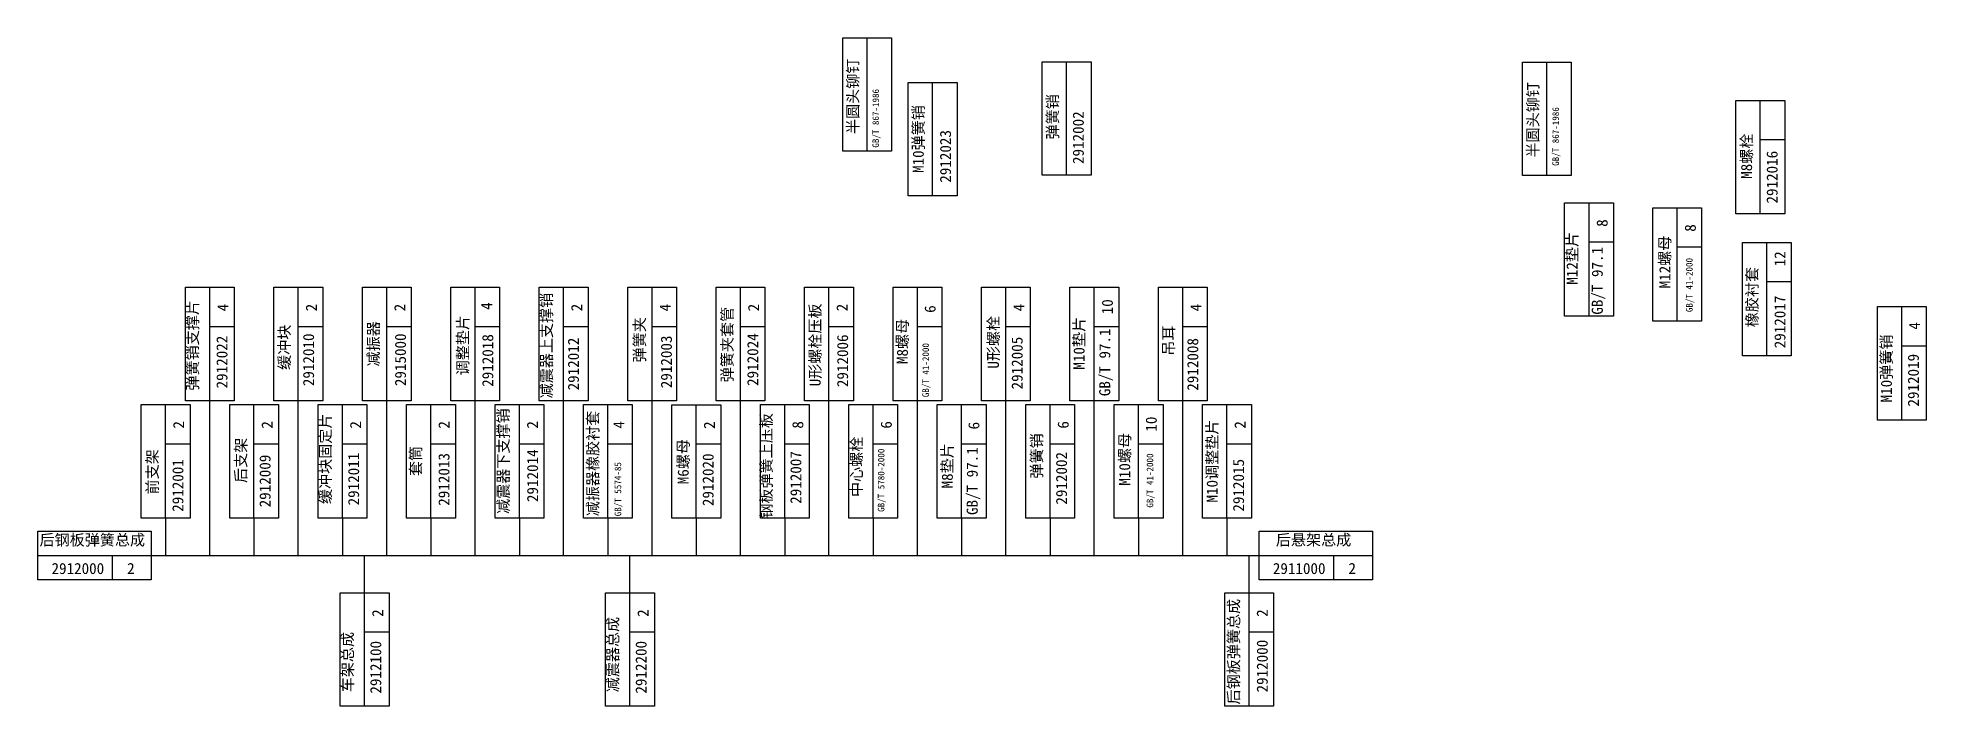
# Model space of a CAD drawing. Header units: millimetres. Extents: x -554 to 4047, y 1014 to 3284.
# Drawn here: x -500 to -73, y 1265.4 to 1416.5 of the extents above; entities that cross this region are included whole.
import ezdxf

# ---------------------------------------------------------------- set-up
doc = ezdxf.new("R2010")
doc.units = ezdxf.units.MM
doc.layers.add('尺寸标注', color=3, linetype='CONTINUOUS')
doc.layers.add('细实线', color=3, linetype='CONTINUOUS')
doc.styles.get("Standard").update_dxf_attribs({"font": '', "height": 3.5})
doc.styles.get('Standard').set_extended_font_data('SimSun')

msp = doc.modelspace()

# ---------------------------------------------------------------- texts
at = {"layer": '尺寸标注', "attachment_point": 1, "rotation": 90}
for s, insert, char_height, width in [('{\\fSimSun|b0|i0|c134|p54;半圆头铆钉}', (-316.96, 1394.75), 2.5, 39.018), ('{\\fSimSun|b0|i0|c134|p54;半圆头铆钉}', (-163.18, 1389.43), 2.5, 39.018), ('{\\fSimSun|b0|i0|c134|p54;GB/T 867-1986}', (-311.29, 1391.68), 1.5, 39.018), ('{\\fSimSun|b0|i0|c134|p54;M10弹簧销}', (-302.17, 1385.96), 2.5, 39.018), ('{\\fSimSun|b0|i0|c134|p54;GB/T 867-1986}', (-157.55, 1387.56), 1.5, 39.018), ('{\\fSimSun|b0|i0|c134|p54;2912002}', (-265.99, 1387.98), 2.5, 14.1495), ('{\\fSimSun|b0|i0|c134|p54;2912023}', (-296.02, 1383.75), 2.5, 39.018), ('{\\fSimSun|b0|i0|c134|p54;M8螺栓}', (-114.89, 1384.64), 2.5, 39.018), ('{\\fSimSun|b0|i0|c134|p54;2912016}', (-109.11, 1379.05), 2.5, 39.018), ('{\\fSimSun|b0|i0|c134|p54;8}', (-147.54, 1373.78), 2.5, 3.19), ('{\\fSimSun|b0|i0|c134|p54;M12垫片}', (-154.34, 1360.7), 2.5, 39.018), ('{\\fSimSun|b0|i0|c134|p54;M12螺母}', (-133.37, 1359.87), 2.5, 39.018), ('{\\fSimSun|b0|i0|c134|p54;8}', (-127.61, 1372.67), 2.5, 3.19), ('{\\fSimSun|b0|i0|c134|p54;GB/T 97.1}', (-148.64, 1353.93), 2.5, 39.018), ('{\\fSimSun|b0|i0|c134|p54;GB/T 41-2000}', (-127.33, 1354.5), 1.5, 39.018), ('{\\fSimSun|b0|i0|c134|p54;12}', (-107.34, 1364.85), 2.5, 3.19), ('{\\fSimSun|b0|i0|c134|p54;橡胶衬套}', (-113.65, 1351.07), 2.5, 39.018), ('{\\fSimSun|b0|i0|c134|p54;2912017}', (-107.34, 1346.33), 2.5, 39.018), ('4', (-76.93, 1350.55), 2.5, 1.9323), ('{\\fSimSun|b0|i0|c134|p54;M10弹簧销}', (-83.27, 1334.1), 2.5, 39.018), ('{\\fSimSun|b0|i0|c134|p54;2912019}', (-77.17, 1333.16), 2.5, 39.018)]:
    msp.add_mtext(s, dxfattribs=dict(at, insert=insert, char_height=char_height, width=width))
at = {"layer": '尺寸标注', "color": 0, "attachment_point": 1, "rotation": 90}
for s, insert, char_height, width in [('{\\fSimSun|b0|i0|c134|p54;减震器上支撑销}', (-386.23, 1335), 2.5, 39.018), ('{\\fSimSun|b0|i0|c134|p54;弹簧销支撑片}', (-466.26, 1336.77), 2.5, 39.018), ('{\\fSimSun|b0|i0|c134|p54;4}', (-459.41, 1354.68), 2.5, 3.19), ('{\\fSimSun|b0|i0|c134|p54;2}', (-439.41, 1354.68), 2.5, 3.19), ('{\\fSimSun|b0|i0|c134|p54;2}', (-419.41, 1354.68), 2.5, 3.19), ('4', (-399.76, 1355.01), 2.5, 1.9323), ('{\\fSimSun|b0|i0|c134|p54;2}', (-379.41, 1354.68), 2.5, 3.19), ('{\\fSimSun|b0|i0|c134|p54;4}', (-359.41, 1354.68), 2.5, 3.19), ('{\\fSimSun|b0|i0|c134|p54;弹簧夹套管}', (-345.38, 1338.64), 2.5, 39.018), ('{\\fSimSun|b0|i0|c134|p54;2}', (-339.41, 1354.68), 2.5, 3.19), ('{\\fSimSun|b0|i0|c134|p54;U形螺栓压板}', (-325.5, 1337.72), 2.5, 39.018), ('{\\fSimSun|b0|i0|c134|p54;2}', (-319.41, 1354.68), 2.5, 3.19), ('6', (-299.5, 1354.34), 2.5, 1.9323), ('{\\fSimSun|b0|i0|c134|p54;4}', (-279.41, 1354.68), 2.5, 3.19), ('10', (-259.41, 1354.01), 2.5, 1.9323), ('{\\fSimSun|b0|i0|c134|p54;4}', (-239.41, 1354.68), 2.5, 3.19), ('{\\fSimSun|b0|i0|c134|p54;缓冲块}', (-445.52, 1341.43), 2.5, 14.1495), ('{\\fSimSun|b0|i0|c134|p54;2912010}', (-440.04, 1337.77), 2.5, 14.1495), ('{\\fSimSun|b0|i0|c134|p54;减振器}', (-425.37, 1342.21), 2.5, 39.018), ('{\\fSimSun|b0|i0|c134|p54;2915000}', (-419.26, 1337.78), 2.5, 39.018), ('{\\fSimSun|b0|i0|c134|p54;调整垫片}', (-405.15, 1340.2), 2.5, 39.018), ('{\\fSimSun|b0|i0|c134|p54;2912018}', (-399.52, 1337.62), 2.5, 39.018), ('{\\fSimSun|b0|i0|c134|p54;2912024}', (-339.6, 1337.82), 2.5, 39.018), ('{\\fSimSun|b0|i0|c134|p54;M8螺母}', (-305.78, 1342.77), 2.5, 39.018), ('{\\fSimSun|b0|i0|c134|p54;U形螺栓}', (-285.19, 1341.73), 2.5, 39.018), ('{\\fSimSun|b0|i0|c134|p54;M10垫片}', (-265.82, 1341.5), 2.5, 39.018), ('{\\fSimSun|b0|i0|c134|p54;GB/T 97.1}', (-260.01, 1335.5), 2.5, 39.018), ('{\\fSimSun|b0|i0|c134|p54;吊耳}', (-245.59, 1344.66), 2.5, 39.018), ('{\\fSimSun|b0|i0|c134|p54;2912022}', (-459.62, 1337.26), 2.5, 39.018), ('{\\fSimSun|b0|i0|c134|p54;2912012}', (-380.15, 1336.82), 2.5, 39.018), ('{\\fSimSun|b0|i0|c134|p54;2912003}', (-359.13, 1337.31), 2.5, 14.1495), ('{\\fSimSun|b0|i0|c134|p54;2912006}', (-319.29, 1337.55), 2.5, 39.018), ('{\\fSimSun|b0|i0|c134|p54;GB/T 41-2000}', (-300, 1335.27), 1.5, 39.018), ('{\\fSimSun|b0|i0|c134|p54;2912005}', (-279.82, 1337.03), 2.5, 39.018), ('{\\fSimSun|b0|i0|c134|p54;2912008}', (-240.11, 1336.74), 2.5, 39.018), ('{\\fSimSun|b0|i0|c134|p54;减震器下支撑销}', (-396.01, 1308.89), 2.5, 39.018), ('{\\fSimSun|b0|i0|c134|p54;2}', (-469.41, 1328.17), 2.5, 3.19), ('{\\fSimSun|b0|i0|c134|p54;2}', (-449.41, 1328.17), 2.5, 3.19), ('{\\fSimSun|b0|i0|c134|p54;缓冲块固定片}', (-436.24, 1311.12), 2.5, 21.9781), ('{\\fSimSun|b0|i0|c134|p54;2}', (-429.41, 1328.17), 2.5, 3.19), ('{\\fSimSun|b0|i0|c134|p54;2}', (-409.41, 1328.17), 2.5, 3.19), ('{\\fSimSun|b0|i0|c134|p54;2}', (-389.41, 1328.17), 2.5, 3.19), ('{\\fSimSun|b0|i0|c134|p54;减振器橡胶衬套}', (-375.76, 1308.36), 2.5, 39.018), ('4', (-369.85, 1328.17), 2.5, 10.0668), ('{\\fSimSun|b0|i0|c134|p54;2}', (-349.41, 1328.1), 2.5, 3.19), ('{\\fSimSun|b0|i0|c134|p54;钢板弹簧上压板}', (-336.55, 1307.83), 2.5, 39.018), ('{\\fSimSun|b0|i0|c134|p54;8}', (-329.41, 1328.17), 2.5, 3.19), ('{\\fSimSun|b0|i0|c134|p54;6}', (-309.41, 1328.17), 2.5, 3.19), ('6', (-289.6, 1327.98), 2.5, 1.9323), ('{\\fSimSun|b0|i0|c134|p54;6}', (-269.41, 1328.17), 2.5, 3.19), ('10', (-249.5, 1327.49), 2.5, 16.5343), ('{\\fSimSun|b0|i0|c134|p54;M10调整垫片}', (-235.73, 1311.47), 2.5, 39.018), ('{\\fSimSun|b0|i0|c134|p54;2}', (-229.41, 1328.17), 2.5, 3.19), ('{\\fSimSun|b0|i0|c134|p54;后支架}', (-455.36, 1315.87), 2.5, 14.1495), ('{\\fSimSun|b0|i0|c134|p54;套筒}', (-415.82, 1317.44), 2.5, 39.018), ('{\\fSimSun|b0|i0|c134|p54;M6螺母}', (-355.33, 1315.6), 2.5, 39.018), ('{\\fSimSun|b0|i0|c134|p54;中心螺栓}', (-316.15, 1312.72), 2.5, 39.018), ('{\\fSimSun|b0|i0|c134|p54;M8垫片}', (-295.62, 1314.66), 2.5, 39.018), ('{\\fSimSun|b0|i0|c134|p54;GB/T 97.1}', (-289.97, 1308.65), 2.5, 39.018), ('{\\fSimSun|b0|i0|c134|p54;M10螺母}', (-255.5, 1315.27), 2.5, 39.018), ('{\\fSimSun|b0|i0|c134|p54;前支架}', (-475.37, 1313.29), 2.5, 14.1495), ('{\\fSimSun|b0|i0|c134|p54;2912001}', (-469.59, 1309.37), 2.5, 14.1495), ('{\\fSimSun|b0|i0|c134|p54;2912009}', (-449.88, 1310.38), 2.5, 39.018), ('{\\fSimSun|b0|i0|c134|p54;2912011}', (-429.85, 1310.81), 2.5, 39.018), ('{\\fSimSun|b0|i0|c134|p54;2912013}', (-409.43, 1310.74), 2.5, 39.018), ('{\\fSimSun|b0|i0|c134|p54;2912014}', (-389.39, 1311.57), 2.5, 39.018), ('{\\fSimSun|b0|i0|c134|p54;GB/T 5574-85}', (-369.59, 1308.36), 1.5, 39.018), ('{\\fSimSun|b0|i0|c134|p54;2912020}', (-349.7, 1310.66), 2.5, 39.018), ('{\\fSimSun|b0|i0|c134|p54;2912007}', (-329.86, 1311.18), 2.5, 39.018), ('{\\fSimSun|b0|i0|c134|p54;GB/T 5780-2000}', (-310.07, 1309.36), 1.5, 39.018), ('{\\fSimSun|b0|i0|c134|p54;2912002}', (-269.79, 1310.99), 2.5, 14.1495), ('{\\fSimSun|b0|i0|c134|p54;GB/T 41-2000}', (-249.29, 1310.31), 1.5, 39.018), ('{\\fSimSun|b0|i0|c134|p54;2912015}', (-229.76, 1309.42), 2.5, 39.018), ('{\\fSimSun|b0|i0|c134|p54;2}', (-424.41, 1285.63), 2.5, 3.19), ('{\\fSimSun|b0|i0|c134|p54;减震器总成}', (-371.24, 1268.58), 2.5, 21.9781), ('{\\fSimSun|b0|i0|c134|p54;2}', (-364.41, 1285.63), 2.5, 3.19), ('{\\fSimSun|b0|i0|c134|p54;后钢板弹簧总成}', (-230.86, 1265.83), 2.5, 39.018), ('{\\fSimSun|b0|i0|c134|p54;2}', (-224.41, 1285.63), 2.5, 3.19), ('{\\fSimSun|b0|i0|c134|p54;车架总成}', (-431.24, 1268.58), 2.5, 21.9781), ('{\\fSimSun|b0|i0|c134|p54;2912100}', (-424.85, 1268.28), 2.5, 39.018), ('{\\fSimSun|b0|i0|c134|p54;2912200}', (-364.85, 1268.28), 2.5, 39.018), ('{\\fSimSun|b0|i0|c134|p54;2912000}', (-224.4, 1268.54), 2.5, 14.1495)]:
    msp.add_mtext(s, dxfattribs=dict(at, insert=insert, char_height=char_height, width=width))
at = {"layer": '尺寸标注', "color": 0, "char_height": 2.5, "attachment_point": 1}
for s, insert, width in [('{\\fSimSun|b0|i0|c134|p54;后钢板弹簧总成}', (-499.62, 1304.27), 39.018), ('{\\fSimSun|b0|i0|c134|p54;  后悬架总成}', (-223.46, 1304.27), 39.018), ('{\\fSimSun|b0|i0|c134|p54;2912000}', (-496.9, 1297.81), 14.1495), ('{\\fSimSun|b0|i0|c134|p54;2}', (-479.81, 1297.82), 3.19), ('{\\fSimSun|b0|i0|c134|p54;2911000}', (-220.74, 1297.81), 14.1495), ('{\\fSimSun|b0|i0|c134|p54;2}', (-203.65, 1297.82), 3.19)]:
    msp.add_mtext(s, dxfattribs=dict(at, insert=insert, width=width))
at = {"layer": '细实线', "ltscale": 0.5, "insert": (-271.8, 1393.53), "char_height": 2.5, "attachment_point": 1, "rotation": 90}
msp.add_mtext_dynamic_manual_height_columns('弹簧销 ', width=16.1066, gutter_width=17.5, heights=[0], dxfattribs=at)
at = {"layer": '细实线', "color": 0, "ltscale": 0.5, "char_height": 2.5, "attachment_point": 1, "rotation": 90}
for s, width, insert in [('{\\fSimSun|b0|i0|c134|p54;弹簧夹}', 26.2716, (-365.19, 1343.13)), ('弹簧销 ', 16.1066, (-275.39, 1316.88))]:
    msp.add_mtext_dynamic_manual_height_columns(s, width=width, gutter_width=17.5, heights=[0], dxfattribs=dict(at, insert=insert))

# ---------------------------------------------------------------- linework, layer by layer
at = {"layer": '细实线', "ltscale": 0.5}
for p, q in [((-312.5, 1390.93), (-312.5, 1416.5)), ((-267.39, 1385.51), (-267.39, 1411.08)), ((-158.79, 1385.44), (-158.79, 1411.01)), ((-297.69, 1380.85), (-297.69, 1406.42)), ((-110.53, 1376.73), (-110.53, 1402.31)), ((-110.51, 1393.49), (-104.99, 1393.49)), ((-149.25, 1353.63), (-149.25, 1379.2)), ((-129.32, 1352.52), (-129.32, 1378.09)), ((-149.23, 1370.38), (-143.71, 1370.38)), ((-129.3, 1369.27), (-123.78, 1369.27)), ((-109.05, 1344.7), (-109.05, 1370.27)), ((-109.03, 1361.45), (-103.51, 1361.45)), ((-78.54, 1330.16), (-78.54, 1355.73)), ((-78.52, 1346.91), (-73, 1346.91))]:
    msp.add_line(p, q, dxfattribs=at)
at = {"layer": '细实线', "color": 0, "ltscale": 0.5}
for p, q in [((-461.12, 1334.53), (-461.12, 1360.1)), ((-441.12, 1334.53), (-441.12, 1360.1)), ((-421.12, 1334.53), (-421.12, 1360.1)), ((-401.12, 1334.53), (-401.12, 1360.1)), ((-381.12, 1334.53), (-381.12, 1360.1)), ((-361.12, 1334.53), (-361.12, 1360.1)), ((-341.12, 1334.53), (-341.12, 1360.1)), ((-321.12, 1334.53), (-321.12, 1360.1)), ((-301.12, 1334.53), (-301.12, 1360.1)), ((-281.12, 1334.53), (-281.12, 1360.1)), ((-261.12, 1334.53), (-261.12, 1360.1)), ((-241.12, 1334.53), (-241.12, 1360.1)), ((-461.1, 1351.28), (-455.58, 1351.28)), ((-441.1, 1351.28), (-435.58, 1351.28)), ((-421.1, 1351.28), (-415.58, 1351.28)), ((-401.1, 1351.28), (-395.58, 1351.28)), ((-381.1, 1351.28), (-375.58, 1351.28)), ((-361.1, 1351.28), (-355.58, 1351.28)), ((-341.1, 1351.28), (-335.58, 1351.28)), ((-321.1, 1351.28), (-315.58, 1351.28)), ((-301.1, 1351.28), (-295.58, 1351.28)), ((-281.1, 1351.28), (-275.58, 1351.28)), ((-261.1, 1351.28), (-255.58, 1351.28)), ((-241.1, 1351.28), (-235.58, 1351.28)), ((-471.12, 1308.01), (-471.12, 1333.59)), ((-461.12, 1299.53), (-461.12, 1334.53)), ((-451.12, 1308.01), (-451.12, 1333.59)), ((-441.12, 1299.53), (-441.12, 1334.53)), ((-431.12, 1308.01), (-431.12, 1333.59)), ((-421.12, 1299.53), (-421.12, 1334.53)), ((-411.12, 1308.01), (-411.12, 1333.59)), ((-401.12, 1299.53), (-401.12, 1334.53)), ((-391.12, 1308.01), (-391.12, 1333.59)), ((-381.12, 1299.53), (-381.12, 1334.53)), ((-371.12, 1308.01), (-371.12, 1333.59)), ((-361.12, 1299.53), (-361.12, 1334.53)), ((-351.12, 1307.95), (-351.12, 1333.52)), ((-341.12, 1299.53), (-341.12, 1334.53)), ((-331.12, 1308.01), (-331.12, 1333.59)), ((-321.12, 1299.53), (-321.12, 1334.53)), ((-311.12, 1308.01), (-311.12, 1333.59)), ((-301.12, 1299.53), (-301.12, 1334.53)), ((-291.12, 1308.01), (-291.12, 1333.59)), ((-281.12, 1299.53), (-281.12, 1334.53)), ((-271.12, 1308.01), (-271.12, 1333.59)), ((-261.12, 1299.53), (-261.12, 1334.53)), ((-251.12, 1308.01), (-251.12, 1333.59)), ((-241.12, 1299.53), (-241.12, 1334.53)), ((-231.12, 1308.01), (-231.12, 1333.59)), ((-471.1, 1324.77), (-465.58, 1324.77)), ((-451.1, 1324.77), (-445.58, 1324.77)), ((-431.1, 1324.77), (-425.58, 1324.77)), ((-411.1, 1324.77), (-405.58, 1324.77)), ((-391.1, 1324.77), (-385.58, 1324.77)), ((-371.1, 1324.77), (-365.58, 1324.77)), ((-351.1, 1324.7), (-345.58, 1324.7)), ((-331.1, 1324.77), (-325.58, 1324.77)), ((-311.1, 1324.77), (-305.58, 1324.77)), ((-291.1, 1324.77), (-285.58, 1324.77)), ((-271.1, 1324.77), (-265.58, 1324.77)), ((-251.1, 1324.77), (-245.58, 1324.77)), ((-231.1, 1324.77), (-225.58, 1324.77)), ((-471.12, 1308.01), (-471.12, 1299.53)), ((-451.12, 1308.01), (-451.12, 1299.53)), ((-431.12, 1308.01), (-431.12, 1299.53)), ((-411.12, 1308.01), (-411.12, 1299.53)), ((-391.12, 1308.01), (-391.12, 1299.53)), ((-371.12, 1308.01), (-371.12, 1299.53)), ((-351.12, 1308.01), (-351.12, 1299.53)), ((-331.12, 1308.01), (-331.12, 1299.53)), ((-311.12, 1308.01), (-311.12, 1299.53)), ((-291.12, 1308.01), (-291.12, 1299.53)), ((-271.12, 1308.01), (-271.12, 1299.53)), ((-251.12, 1308.01), (-251.12, 1299.53)), ((-231.12, 1308.01), (-231.12, 1299.53)), ((-499.97, 1299.53), (-474.39, 1299.53)), ((-483.21, 1299.51), (-483.21, 1293.99)), ((-474.39, 1299.53), (-223.81, 1299.53)), ((-426.12, 1291.05), (-426.12, 1299.53)), ((-366.12, 1291.05), (-366.12, 1299.53)), ((-226.12, 1291.05), (-226.12, 1299.53)), ((-223.81, 1299.53), (-198.23, 1299.53)), ((-207.05, 1299.51), (-207.05, 1293.99)), ((-426.12, 1265.48), (-426.12, 1291.05)), ((-366.12, 1265.48), (-366.12, 1291.05)), ((-226.12, 1265.48), (-226.12, 1291.05)), ((-426.1, 1282.23), (-420.58, 1282.23)), ((-366.1, 1282.23), (-360.58, 1282.23)), ((-226.1, 1282.23), (-220.58, 1282.23))]:
    msp.add_line(p, q, dxfattribs=at)
at = {"layer": '细实线', "ltscale": 0.5}
for points in [[(-318, 1390.89), (-318, 1416.51), (-306.96, 1416.51), (-306.96, 1390.89)], [(-272.89, 1385.47), (-272.89, 1411.09), (-261.85, 1411.09), (-261.85, 1385.47)], [(-164.3, 1385.39), (-164.3, 1411.02), (-153.26, 1411.02), (-153.26, 1385.39)], [(-303.19, 1380.8), (-303.19, 1406.42), (-292.15, 1406.42), (-292.15, 1380.8)], [(-116.04, 1376.69), (-116.04, 1402.31), (-105, 1402.31), (-105, 1376.69)], [(-154.76, 1353.58), (-154.76, 1379.21), (-143.72, 1379.21), (-143.72, 1353.58)], [(-134.83, 1352.47), (-134.83, 1378.1), (-123.79, 1378.1), (-123.79, 1352.47)], [(-114.56, 1344.65), (-114.56, 1370.27), (-103.51, 1370.27), (-103.51, 1344.65)], [(-84.05, 1330.11), (-84.05, 1355.74), (-73.01, 1355.74), (-73.01, 1330.11)]]:
    msp.add_lwpolyline(points, close=True, dxfattribs=at)
at = {"layer": '细实线', "color": 0, "ltscale": 0.5}
for points in [[(-466.62, 1334.49), (-466.62, 1360.11), (-455.58, 1360.11), (-455.58, 1334.49)], [(-446.62, 1334.49), (-446.62, 1360.11), (-435.58, 1360.11), (-435.58, 1334.49)], [(-426.62, 1334.49), (-426.62, 1360.11), (-415.58, 1360.11), (-415.58, 1334.49)], [(-406.62, 1334.49), (-406.62, 1360.11), (-395.58, 1360.11), (-395.58, 1334.49)], [(-386.62, 1334.49), (-386.62, 1360.11), (-375.58, 1360.11), (-375.58, 1334.49)], [(-366.62, 1334.49), (-366.62, 1360.11), (-355.58, 1360.11), (-355.58, 1334.49)], [(-346.62, 1334.49), (-346.62, 1360.11), (-335.58, 1360.11), (-335.58, 1334.49)], [(-326.62, 1334.49), (-326.62, 1360.11), (-315.58, 1360.11), (-315.58, 1334.49)], [(-306.62, 1334.49), (-306.62, 1360.11), (-295.58, 1360.11), (-295.58, 1334.49)], [(-286.62, 1334.49), (-286.62, 1360.11), (-275.58, 1360.11), (-275.58, 1334.49)], [(-266.62, 1334.49), (-266.62, 1360.11), (-255.58, 1360.11), (-255.58, 1334.49)], [(-246.62, 1334.49), (-246.62, 1360.11), (-235.58, 1360.11), (-235.58, 1334.49)], [(-476.62, 1307.97), (-476.62, 1333.59), (-465.58, 1333.59), (-465.58, 1307.97)], [(-456.62, 1307.97), (-456.62, 1333.59), (-445.58, 1333.59), (-445.58, 1307.97)], [(-436.62, 1307.97), (-436.62, 1333.59), (-425.58, 1333.59), (-425.58, 1307.97)], [(-416.62, 1307.97), (-416.62, 1333.59), (-405.58, 1333.59), (-405.58, 1307.97)], [(-396.62, 1307.97), (-396.62, 1333.59), (-385.58, 1333.59), (-385.58, 1307.97)], [(-376.62, 1307.97), (-376.62, 1333.59), (-365.58, 1333.59), (-365.58, 1307.97)], [(-356.62, 1307.9), (-356.62, 1333.53), (-345.58, 1333.53), (-345.58, 1307.9)], [(-336.62, 1307.97), (-336.62, 1333.59), (-325.58, 1333.59), (-325.58, 1307.97)], [(-316.62, 1307.97), (-316.62, 1333.59), (-305.58, 1333.59), (-305.58, 1307.97)], [(-296.62, 1307.97), (-296.62, 1333.59), (-285.58, 1333.59), (-285.58, 1307.97)], [(-276.62, 1307.97), (-276.62, 1333.59), (-265.58, 1333.59), (-265.58, 1307.97)], [(-256.62, 1307.97), (-256.62, 1333.59), (-245.58, 1333.59), (-245.58, 1307.97)], [(-236.62, 1307.97), (-236.62, 1333.59), (-225.58, 1333.59), (-225.58, 1307.97)], [(-500.01, 1305.03), (-474.39, 1305.03), (-474.39, 1293.99), (-500.01, 1293.99)], [(-223.85, 1305.03), (-198.23, 1305.03), (-198.23, 1293.99), (-223.85, 1293.99)], [(-431.62, 1265.43), (-431.62, 1291.05), (-420.58, 1291.05), (-420.58, 1265.43)], [(-371.62, 1265.43), (-371.62, 1291.05), (-360.58, 1291.05), (-360.58, 1265.43)], [(-231.62, 1265.43), (-231.62, 1291.05), (-220.58, 1291.05), (-220.58, 1265.43)]]:
    msp.add_lwpolyline(points, close=True, dxfattribs=at)

msp.set_redraw_order([(e.dxf.handle, doc.entitydb.next_handle()) for e in msp.query("TEXT MTEXT ATTDEF DIMENSION ARC_DIMENSION")])  # texts and dimensions are drawn at this point

doc.saveas('drawing.dxf')
